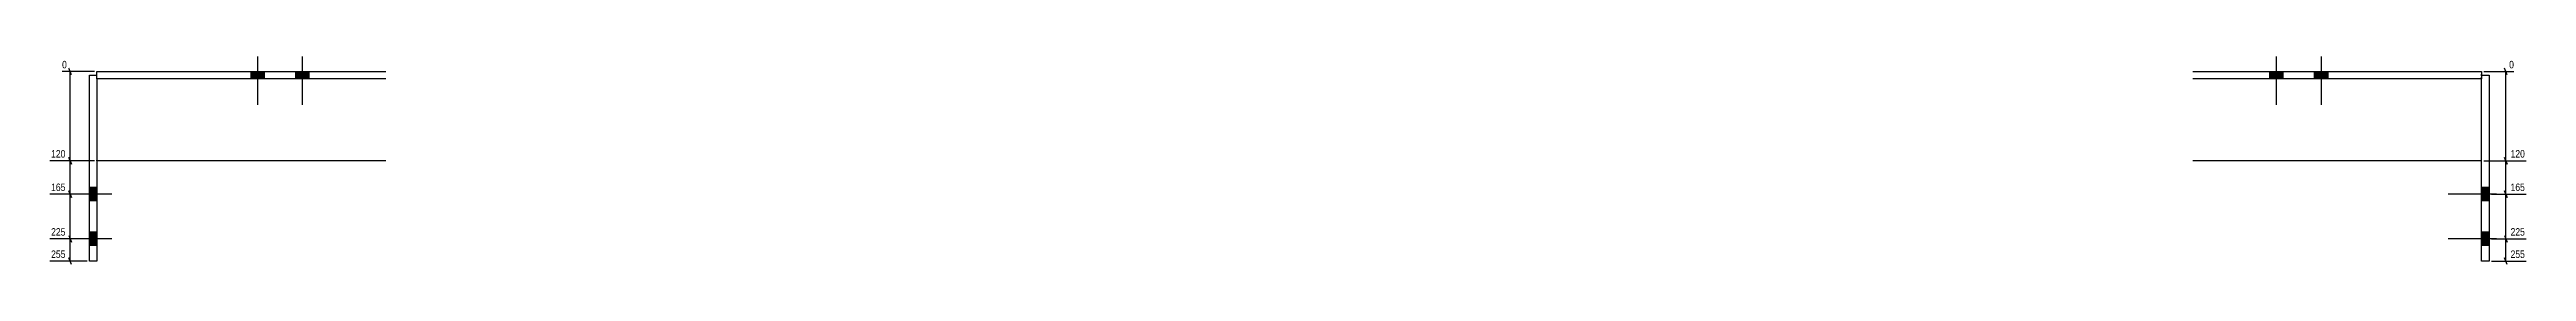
# Model space of a CAD drawing. Header units: millimetres. Extents: x 14 to 31641, y 3 to 1116.
# Drawn here: x 19020 to 22342, y 7 to 287 of the extents above; entities that cross this region are included whole.
import ezdxf

# ---------------------------------------------------------------- set-up
doc = ezdxf.new("R2010")
doc.units = ezdxf.units.MM
doc.linetypes.add('DXK_LINE_DOT2', pattern=[3.9198, 1.9599, -1.9599])
doc.layers.add('MÅLSÆTNING', color=7, linetype='Continuous')
doc.layers.add('STÅL', color=7, linetype='Continuous')
doc.styles.add('Arial Narrow', font='ARIALN.TTF', dxfattribs={"height": 0.2})

msp = doc.modelspace()

# ---------------------------------------------------------------- hatches: boundary and pattern name
at = {"layer": 'STÅL', "linetype": 'Continuous'}
for points in [[(19290.1, 256.7), (19308.1, 256.7), (19308.1, 266.7), (19290.1, 266.7)], [(19350.1, 256.7), (19368.1, 256.7), (19368.1, 266.7), (19350.1, 266.7)], [(21997.2, 256.7), (22015.2, 256.7), (22015.2, 266.7), (21997.2, 266.7)], [(22057.2, 256.7), (22075.2, 256.7), (22075.2, 266.7), (22057.2, 266.7)], [(19083.7, 92.7), (19083.7, 110.7), (19073.7, 110.7), (19073.7, 92.7)], [(22291.6, 92.7), (22291.6, 110.7), (22281.6, 110.7), (22281.6, 92.7)], [(19083.7, 32.7), (19083.7, 50.7), (19073.7, 50.7), (19073.7, 32.7)], [(22291.6, 32.7), (22291.6, 50.7), (22281.6, 50.7), (22281.6, 32.7)]]:
    msp.add_hatch(color=96, dxfattribs=at).paths.add_polyline_path(points)

# ---------------------------------------------------------------- linework, layer by layer
at = {"layer": 'MÅLSÆTNING', "color": 7, "linetype": 'Continuous'}
for p, q in [((19080.7, 266.7), (19037.1, 266.7)), ((19049.8, 262.2), (19046.2, 271.2)), ((22284.6, 266.7), (22324.9, 266.7)), ((22315.8, 262.2), (22312.2, 271.2)), ((22314, 146.7), (22314, 266.7)), ((19080.7, 146.7), (19020.5, 146.7)), ((19049.8, 142.2), (19046.2, 151.2)), ((19048, 101.7), (19048, 146.7)), ((22284.6, 146.7), (22341.5, 146.7)), ((22284.6, 146.7), (22341.5, 146.7)), ((22312.2, 151.2), (22315.8, 142.2)), ((22315.8, 142.2), (22312.2, 151.2)), ((22314, 101.7), (22314, 146.7)), ((19070.7, 101.7), (19020.5, 101.7)), ((19070.7, 101.7), (19020.5, 101.7)), ((19046.2, 106.2), (19049.8, 97.2)), ((19049.8, 97.2), (19046.2, 106.2)), ((19048, 41.7), (19048, 101.7)), ((22294.6, 101.7), (22341.5, 101.7)), ((22294.6, 101.7), (22341.5, 101.7)), ((22312.2, 106.2), (22315.8, 97.2)), ((22315.8, 97.2), (22312.2, 106.2)), ((19070.7, 41.7), (19020.5, 41.7)), ((19070.7, 41.7), (19020.5, 41.7)), ((19046.2, 46.2), (19049.8, 37.2)), ((19046.2, 46.2), (19049.8, 37.2)), ((19048, 11.7), (19048, 41.7)), ((22294.6, 41.7), (22341.5, 41.7)), ((22312.2, 46.2), (22315.8, 37.2)), ((22314, 11.7), (22314, 41.7)), ((19070.7, 11.7), (19020.5, 11.7)), ((19049.8, 7.2), (19046.2, 16.2)), ((22294.6, 11.7), (22341.5, 11.7)), ((22315.8, 7.2), (22312.2, 16.2))]:
    msp.add_line(p, q, dxfattribs=at)
at = {"layer": 'STÅL', "color": 2, "linetype": 'Continuous'}
for p, q in [((19083.7, 260.7), (19083.7, 266.7)), ((19083.7, 266.7), (19471.1, 266.7)), ((21894.2, 266.7), (22281.6, 266.7)), ((22281.6, 266.7), (22281.6, 257)), ((19073.7, 261.7), (19083.7, 261.7)), ((19073.7, 11.7), (19073.7, 261.7)), ((19083.7, 257.2), (19083.7, 260.7)), ((19083.7, 257), (19083.7, 257.2)), ((19083.7, 257), (19083.7, 11.7)), ((19471.1, 256.7), (19083.7, 256.7)), ((22281.6, 256.7), (21894.2, 256.7)), ((22281.6, 261.7), (22291.6, 261.7)), ((22281.6, 11.7), (22281.6, 257)), ((22291.6, 261.7), (22291.6, 11.7)), ((19471.1, 146.7), (19083.7, 146.7)), ((22281.6, 146.7), (21894.2, 146.7)), ((19083.7, 11.7), (19073.7, 11.7)), ((22291.6, 11.7), (22281.6, 11.7))]:
    msp.add_line(p, q, dxfattribs=at)
at = {"layer": 'STÅL', "color": 96, "linetype": 'Continuous'}
for p, q in [((19290.1, 266.7), (19290.1, 256.7)), ((19299.1, 286.7), (19299.1, 221.7)), ((19308.1, 266.7), (19308.1, 256.7)), ((19350.1, 266.7), (19350.1, 256.7)), ((19359.1, 286.7), (19359.1, 221.7)), ((19368.1, 266.7), (19368.1, 256.7)), ((21997.2, 266.7), (21997.2, 256.7)), ((22006.2, 286.7), (22006.2, 221.7)), ((22015.2, 266.7), (22015.2, 256.7)), ((22057.2, 266.7), (22057.2, 256.7)), ((22066.2, 286.7), (22066.2, 221.7)), ((22075.2, 266.7), (22075.2, 256.7)), ((19103.7, 101.7), (19038.7, 101.7)), ((19083.7, 110.7), (19073.7, 110.7)), ((22301.6, 101.7), (22236.6, 101.7)), ((22291.6, 110.7), (22281.6, 110.7)), ((19083.7, 92.7), (19073.7, 92.7)), ((22291.6, 92.7), (22281.6, 92.7)), ((19103.7, 41.7), (19038.7, 41.7)), ((19083.7, 50.7), (19073.7, 50.7)), ((22301.6, 41.7), (22236.6, 41.7)), ((22291.6, 50.7), (22281.6, 50.7)), ((19083.7, 32.7), (19073.7, 32.7)), ((22291.6, 32.7), (22281.6, 32.7))]:
    msp.add_line(p, q, dxfattribs=at)
at = {"layer": 'STÅL', "color": 7, "linetype": 'DXK_LINE_DOT2'}
for p, q in [((19083.7, 257), (19083.7, 261.7)), ((19083.7, 257), (19083.7, 147.2)), ((22281.6, 261.7), (22281.6, 263.2)), ((22281.6, 257), (22281.6, 261.7)), ((22281.6, 146.7), (22281.6, 257)), ((19083.7, 146.7), (19083.7, 147.2))]:
    msp.add_line(p, q, dxfattribs=at)

# ---------------------------------------------------------------- next in the draw order: wipeouts: each hides what was drawn before it
at = {"color": 0, "linetype": 'Continuous'}
for points in [[(22327, 268.8), (22327, 283.5), (22316.4, 283.5), (22316.4, 268.8)], [(19043.7, 148.8), (19043.7, 163.5), (19020.3, 163.5), (19020.3, 148.8)], [(22341.7, 148.8), (22341.7, 163.5), (22318.3, 163.5), (22318.3, 148.8)], [(19043.7, 103.8), (19043.7, 118.5), (19020.3, 118.5), (19020.3, 103.8)], [(19043.7, 43.8), (19043.7, 58.5), (19020.3, 58.5), (19020.3, 43.8)], [(22341.7, 43.8), (22341.7, 58.5), (22318.3, 58.5), (22318.3, 43.8)]]:
    msp.add_wipeout(points, dxfattribs=at).dxf.layer = 'MÅLSÆTNING'

# ---------------------------------------------------------------- next in the draw order: linework, layer by layer
at = {"layer": 'MÅLSÆTNING', "color": 7, "linetype": 'Continuous'}
for p, q in [((19048, 146.7), (19048, 266.7)), ((19080.7, 146.7), (19020.5, 146.7)), ((19046.2, 151.2), (19049.8, 142.2))]:
    msp.add_line(p, q, dxfattribs=at)

# ---------------------------------------------------------------- next in the draw order: texts
at = {"layer": 'MÅLSÆTNING', "color": 3, "linetype": 'Continuous', "style": 'Arial Narrow'}
for s, height, p in [('0', 10, (22318.5, 270.9)), ('120', 10.02, (19022.4, 150.9)), ('120', 10.02, (22320.4, 150.9)), ('165', 10.02, (19022.4, 105.9)), ('225', 10.02, (19022.4, 45.9)), ('225', 10.02, (22320.4, 45.9))]:
    msp.add_text(s, height=height, dxfattribs=at).set_placement(p)

# ---------------------------------------------------------------- next in the draw order: wipeouts: each hides what was drawn before it
at = {"color": 0, "linetype": 'Continuous'}
for points in [[(19043.7, 13.8), (19043.7, 28.5), (19020.3, 28.5), (19020.3, 13.8)], [(22341.7, 13.8), (22341.7, 28.5), (22318.3, 28.5), (22318.3, 13.8)]]:
    msp.add_wipeout(points, dxfattribs=at).dxf.layer = 'MÅLSÆTNING'

# ---------------------------------------------------------------- next in the draw order: linework, layer by layer
at = {"layer": 'MÅLSÆTNING', "color": 7, "linetype": 'Continuous'}
for p, q in [((22314, 41.7), (22314, 101.7)), ((22294.6, 41.7), (22341.5, 41.7)), ((22312.2, 46.2), (22315.8, 37.2))]:
    msp.add_line(p, q, dxfattribs=at)

# ---------------------------------------------------------------- next in the draw order: texts
at = {"layer": 'MÅLSÆTNING', "color": 3, "linetype": 'Continuous', "style": 'Arial Narrow'}
for p in [(19022.4, 15.9), (22320.4, 15.9)]:
    msp.add_text('255', height=10.02, dxfattribs=at).set_placement(p)

# ---------------------------------------------------------------- next in the draw order: wipeouts: each hides what was drawn before it
at = {"color": 0, "linetype": 'Continuous'}
msp.add_wipeout([(19045.6, 268.8), (19045.6, 283.5), (19035, 283.5), (19035, 268.8)], dxfattribs=at).dxf.layer = 'MÅLSÆTNING'

# ---------------------------------------------------------------- next in the draw order: texts
at = {"layer": 'MÅLSÆTNING', "color": 3, "linetype": 'Continuous', "style": 'Arial Narrow'}
msp.add_text('0', height=10, dxfattribs=at).set_placement((19037.1, 270.9))

# ---------------------------------------------------------------- next in the draw order: wipeouts: each hides what was drawn before it
at = {"color": 0, "linetype": 'Continuous'}
msp.add_wipeout([(22341.7, 103.8), (22341.7, 118.5), (22318.3, 118.5), (22318.3, 103.8)], dxfattribs=at).dxf.layer = 'MÅLSÆTNING'

# ---------------------------------------------------------------- next in the draw order: texts
at = {"layer": 'MÅLSÆTNING', "color": 3, "linetype": 'Continuous', "style": 'Arial Narrow'}
msp.add_text('165', height=10.02, dxfattribs=at).set_placement((22320.4, 105.9))

doc.saveas('drawing.dxf')
